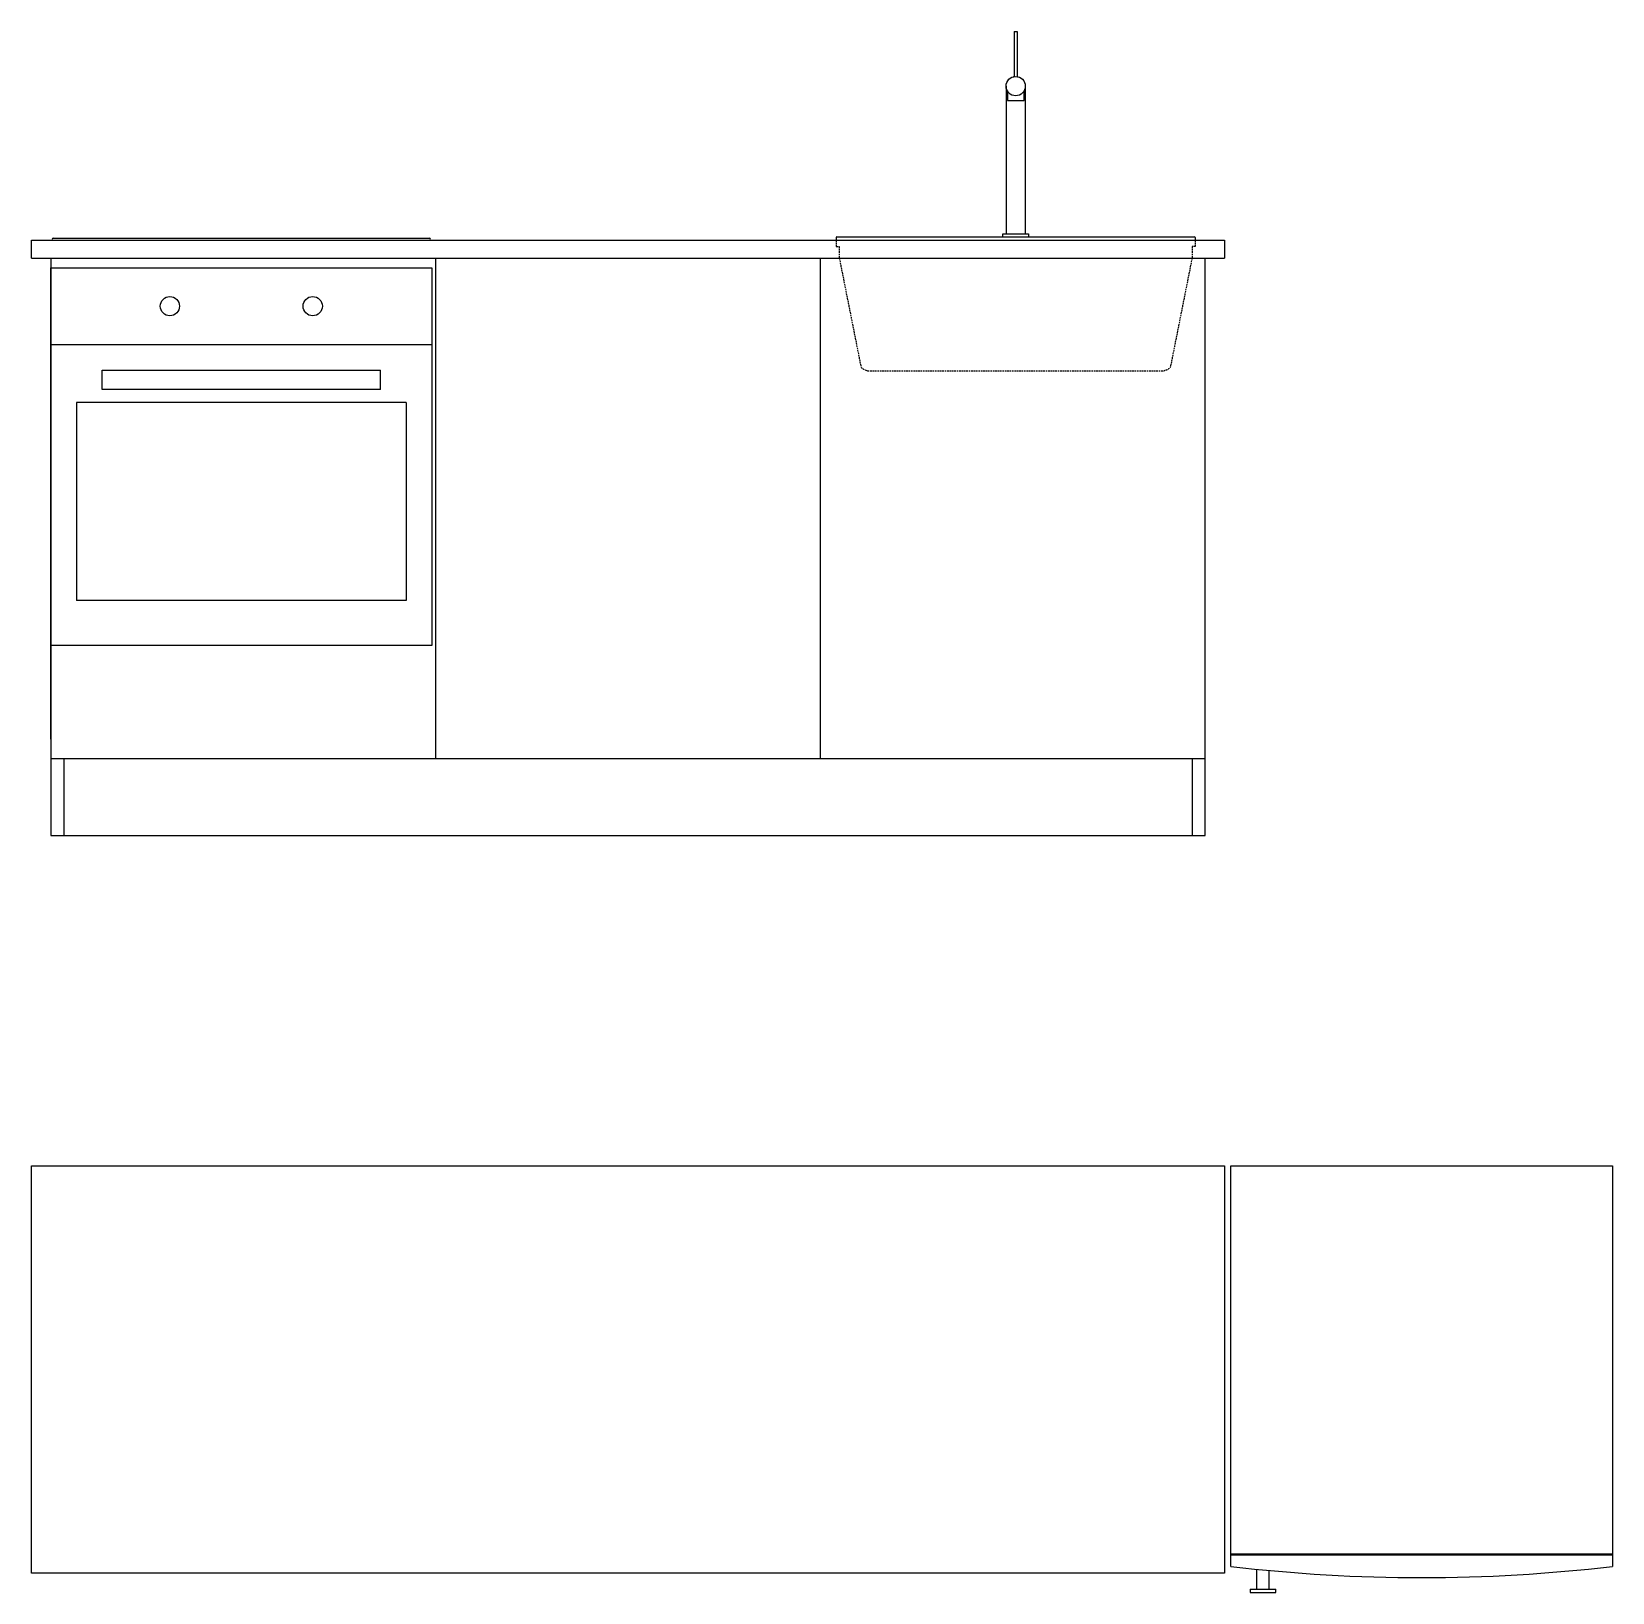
# Model space of a CAD drawing. Header units: millimetres. Extents: x 1119 to 3084, y 2048 to 2389.
# Drawn here: x 1119.1 to 1365.6, y 2145.7 to 2389 of the extents above; entities that cross this region are included whole.
import ezdxf

# ---------------------------------------------------------------- set-up
doc = ezdxf.new("R2010")
doc.units = ezdxf.units.MM
doc.linetypes.add('HIDDEN', pattern=[0.375, 0.25, -0.125])
for name, color, linetype in [('ANNOTATION', 1, 'Continuous'), ('ELETTRODOMESTICI', 2, 'Continuous'), ('LAVELLO', 4, 'Continuous'), ('STRUTTURA', 7, 'Continuous')]:
    doc.layers.add(name, color=color, linetype=linetype)

msp = doc.modelspace()

# ---------------------------------------------------------------- linework, layer by layer
at = {"layer": 'ANNOTATION'}
for p, q in [((1119.15, 2353.66), (1119.15, 2356.46)), ((1119.15, 2356.46), (1305.15, 2356.46)), ((1305.15, 2356.46), (1305.15, 2353.66)), ((1119.15, 2353.66), (1305.15, 2353.66)), ((1119.15, 2212.15), (1305.15, 2212.15)), ((1119.15, 2148.65), (1119.15, 2212.15)), ((1305.15, 2212.15), (1305.15, 2148.65)), ((1305.15, 2148.65), (1119.15, 2148.65))]:
    msp.add_line(p, q, dxfattribs=at)
at = {"layer": 'ELETTRODOMESTICI'}
for p, q in [((1122.5, 2356.76), (1181.2, 2356.76)), ((1122.15, 2352.16), (1181.55, 2352.16)), ((1122.15, 2293.26), (1122.15, 2352.16)), ((1181.55, 2352.16), (1181.55, 2293.26)), ((1122.15, 2340.16), (1181.55, 2340.16)), ((1130.15, 2336.16), (1173.55, 2336.16)), ((1130.15, 2333.16), (1130.15, 2336.16)), ((1173.55, 2333.16), (1173.55, 2336.16)), ((1173.55, 2333.16), (1130.15, 2333.16)), ((1177.55, 2331.16), (1126.15, 2331.16)), ((1126.15, 2331.16), (1126.15, 2300.26)), ((1177.55, 2331.16), (1177.55, 2300.26)), ((1177.55, 2300.26), (1126.15, 2300.26)), ((1181.55, 2293.26), (1122.15, 2293.26)), ((1306.15, 2212.15), (1365.65, 2212.15)), ((1306.15, 2149.7), (1306.15, 2212.15)), ((1365.65, 2212.15), (1365.65, 2149.7)), ((1306.15, 2151.65), (1365.65, 2151.65)), ((1365.65, 2151.45), (1306.15, 2151.45)), ((1310.15, 2149.26), (1310.15, 2146.15)), ((1312.15, 2146.15), (1312.15, 2149.07)), ((1309.15, 2146.15), (1313.15, 2146.15)), ((1309.15, 2146.15), (1309.15, 2145.65)), ((1309.15, 2145.65), (1313.15, 2145.65)), ((1313.15, 2145.65), (1313.15, 2146.15))]:
    msp.add_line(p, q, dxfattribs=at)
for centre in [(1140.71, 2346.16), (1162.98, 2346.16)]:
    msp.add_circle(centre, 1.5, dxfattribs=at)
for centre, radius, start, end in [((1122.5, 2356.61), 0.15, 90, 270), ((1181.2, 2356.61), 0.15, 270, 90), ((1335.9, 2401.7), 253.75, 263.2671, 276.7329)]:
    msp.add_arc(centre, radius, start, end, dxfattribs=at)
at = {"layer": 'LAVELLO'}
for p, q in [((1272.35, 2388.96), (1272.35, 2382)), ((1272.35, 2388.96), (1272.85, 2388.96)), ((1272.85, 2388.96), (1272.85, 2382)), ((1271.1, 2380.46), (1271.1, 2357.46)), ((1271.3, 2379.71), (1271.3, 2378.21)), ((1273.9, 2378.21), (1273.9, 2379.71)), ((1274.1, 2380.46), (1274.1, 2357.46)), ((1271.3, 2378.21), (1273.9, 2378.21)), ((1244.6, 2356.86), (1244.6, 2356.46)), ((1244.7, 2356.96), (1300.5, 2356.96)), ((1270.6, 2357.46), (1274.6, 2357.46)), ((1270.6, 2356.96), (1270.6, 2357.46)), ((1274.6, 2357.46), (1274.6, 2356.96)), ((1300.6, 2356.86), (1300.6, 2356.46))]:
    msp.add_line(p, q, dxfattribs=at)
at = {"layer": 'LAVELLO', "linetype": 'HIDDEN'}
for p, q in [((1244.6, 2356.46), (1244.6, 2355.46)), ((1244.6, 2355.46), (1245.09, 2355.46)), ((1245.09, 2355.46), (1245.09, 2353.66)), ((1300.6, 2355.46), (1300.1, 2355.46)), ((1300.1, 2355.46), (1300.1, 2353.66)), ((1300.6, 2356.46), (1300.6, 2355.46)), ((1245.09, 2353.66), (1248.48, 2336.64)), ((1300.1, 2353.66), (1296.71, 2336.64)), ((1249.9, 2336.06), (1295.3, 2336.06))]:
    msp.add_line(p, q, dxfattribs=at)
at = {"layer": 'LAVELLO'}
msp.add_circle((1272.6, 2380.46), 1.5, dxfattribs=at)
for centre, radius, start, end in [((1272.27, 2382), 0.0724, 292.8004, 0), ((1272.92, 2382), 0.0724, 180, 247.1996), ((1244.7, 2356.86), 0.1, 90, 180), ((1300.5, 2356.86), 0.1, 0, 90)]:
    msp.add_arc(centre, radius, start, end, dxfattribs=at)
at = {"layer": 'LAVELLO', "linetype": 'HIDDEN'}
for centre, start, end in [((1249.9, 2338.06), 225, 270), ((1295.3, 2338.06), 270, 315)]:
    msp.add_arc(centre, 2, start, end, dxfattribs=at)
at = {"layer": 'STRUTTURA'}
for p, q in [((1122.15, 2353.66), (1122.15, 2266.46)), ((1122.15, 2353.66), (1302.15, 2353.66)), ((1122.15, 2353.66), (1122.15, 2263.66)), ((1182.15, 2353.66), (1182.15, 2275.66)), ((1242.15, 2275.66), (1242.15, 2353.66)), ((1302.15, 2266.46), (1302.15, 2353.66)), ((1302.15, 2348.66), (1302.15, 2353.66)), ((1302.15, 2263.66), (1302.15, 2348.66)), ((1122.15, 2278.66), (1122.15, 2296.26)), ((1182.15, 2296.26), (1182.15, 2278.66)), ((1122.15, 2275.66), (1302.15, 2275.66)), ((1124.15, 2275.66), (1124.15, 2263.66)), ((1300.15, 2263.66), (1300.15, 2275.66)), ((1122.15, 2263.66), (1302.15, 2263.66))]:
    msp.add_line(p, q, dxfattribs=at)

doc.saveas('drawing.dxf')
